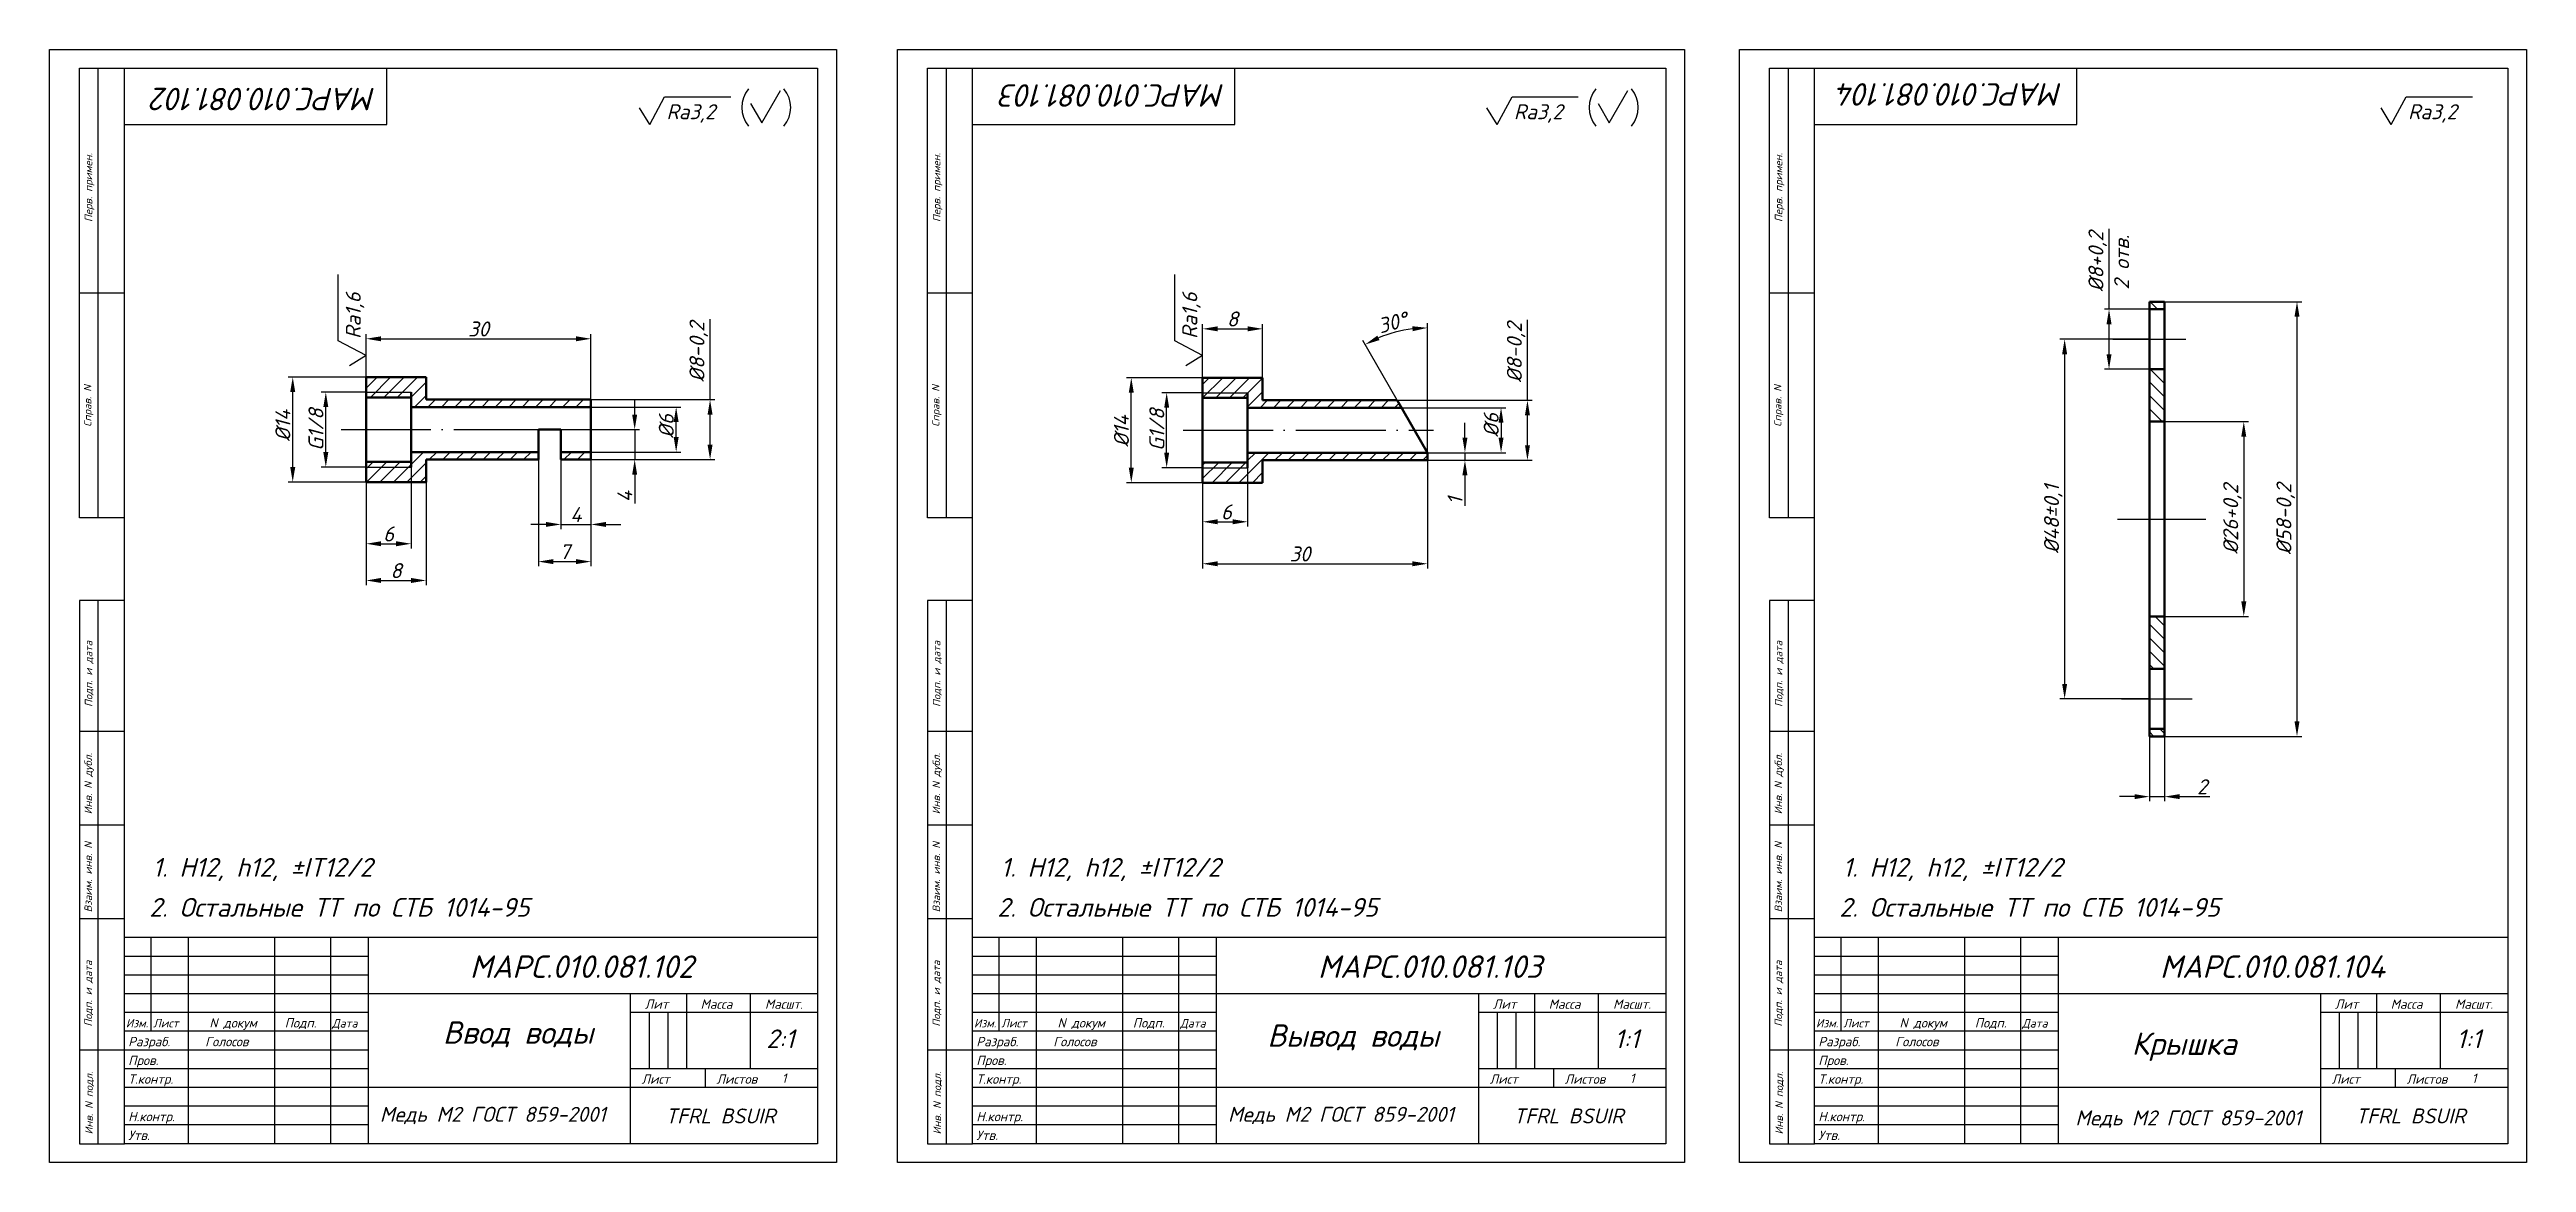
# Model space of a CAD drawing. Header units: millimetres. Extents: x -5427 to 3670, y -5891 to 948.
# Drawn here: x 2248 to 2909, y -5877 to -5580 of the extents above; entities that cross this region are included whole.
import ezdxf
from ezdxf.enums import TextEntityAlignment as Align

# ---------------------------------------------------------------- set-up
doc = ezdxf.new("R2010")
doc.units = ezdxf.units.MM
doc.header["$MEASUREMENT"] = 0
doc.linetypes.add('ACAD_ISO04W100', pattern=[30, 24, -3, 0, -3])
doc.layers.add('оси', color=1, linetype='ACAD_ISO04W100')
doc.layers.add('Толстые', color=7, linetype='Continuous', lineweight=50)
doc.layers.add('Тонкие', color=140, linetype='Continuous', lineweight=25)
doc.styles.get("Standard").update_dxf_attribs({"font": 'isocpeui.ttf'})
doc.styles.add('Для рамки', font='simplex.shx', dxfattribs={"oblique": 15, "height": 4})
doc.dimstyles.new('ISO-25', dxfattribs={"dimtxt": 4, "dimasz": 4, "dimexe": 1.25, "dimexo": 0, "dimtad": 1, "dimtxsty": 'Standard', "dimcen": 2.5, "dimadec": 0, "dimazin": 0, "dimtfac": 1, "dimtmove": 0, "dimatfit": 3, "dimfxl": 1, "dimarcsym": 0})

msp = doc.modelspace()

# ---------------------------------------------------------------- texts
at = {"layer": 'Тонкие'}
for s, height, rotation, p in [('МАРС.010.081.102', 6, 180, (2335.099, -5590.011)), ('МАРС.010.081.103', 6, 180, (2561.69, -5589.06)), ('МАРС.010.081.104', 6, 180, (2785.272, -5588.77)), ('2 отв.', 4, 90, (2802.916, -5643.871)), ('Ra1,6', 4, 90, (2330.952, -5657.027)), ('Ra1,6', 4, 90, (2554.216, -5657.027))]:
    msp.add_text(s, height=height, rotation=rotation, dxfattribs=at).set_placement(p)
for s, height, p in [('Ra3,2', 4, (2412.533, -5598.401)), ('Ra3,2', 4, (2638.708, -5598.401)), ('Ra3,2', 4, (2877.356, -5598.401)), ('1. H12, h12, %%pIT12/2', 5, (2275.39, -5800.547)), ('1. H12, h12, %%pIT12/2', 5, (2501.749, -5800.547)), ('1. H12, h12, %%pIT12/2', 5, (2726.472, -5800.547)), ('2. Остальные ТТ по СТБ 1014-95', 5, (2274.491, -5811.227)), ('2. Остальные ТТ по СТБ 1014-95', 5, (2500.851, -5811.227)), ('2. Остальные ТТ по СТБ 1014-95', 5, (2725.573, -5811.227)), ('МАРС.010.081.102', 6, (2360.048, -5827.548)), ('МАРС.010.081.103', 6, (2586.408, -5827.548)), ('МАРС.010.081.104', 6, (2811.131, -5827.548)), ('Изм.', 2.25, (2268.252, -5840.761)), ('Разраб.', 2.5, (2268.884, -5845.806)), ('Лист', 2.25, (2275.539, -5840.761)), ('Голосов', 2.5, (2289.416, -5845.806)), ('Дата', 2.25, (2323.289, -5840.791)), ('Ввод воды', 6, (2352.871, -5845.143)), ('2:1', 5, (2439.172, -5846.303)), ('Изм.', 2.25, (2494.612, -5840.761)), ('Разраб.', 2.5, (2495.244, -5845.806)), ('Лист', 2.25, (2501.899, -5840.761)), ('Голосов', 2.5, (2515.776, -5845.806)), ('Дата', 2.25, (2549.649, -5840.791)), ('Вывод воды', 6, (2572.909, -5845.94)), ('1:1', 5, (2665.532, -5846.303)), ('Изм.', 2.25, (2719.335, -5840.761)), ('Разраб.', 2.5, (2719.967, -5845.806)), ('Лист', 2.25, (2726.622, -5840.761)), ('Голосов', 2.5, (2740.499, -5845.806)), ('Дата', 2.25, (2774.371, -5840.791)), ('Крышка', 6, (2803.577, -5848.093)), ('1:1', 5, (2890.254, -5846.303)), ('Пров.', 2.5, (2268.884, -5850.806)), ('Пров.', 2.5, (2495.244, -5850.806)), ('Пров.', 2.5, (2719.967, -5850.806)), ('Т.контр.', 2.5, (2268.884, -5855.806)), ('Лист', 2.5, (2405.884, -5855.806)), ('Листов', 2.5, (2425.884, -5855.806)), ('1', 2.5, (2443.322, -5855.572)), ('Т.контр.', 2.5, (2495.244, -5855.806)), ('Лист', 2.5, (2632.244, -5855.806)), ('Листов', 2.5, (2652.244, -5855.806)), ('1', 2.5, (2669.682, -5855.572)), ('Т.контр.', 2.5, (2719.967, -5855.806)), ('Лист', 2.5, (2856.967, -5855.806)), ('Листов', 2.5, (2876.967, -5855.806)), ('1', 2.5, (2894.405, -5855.572)), ('Н.контр.', 2.5, (2268.884, -5865.806)), ('Медь М2 ГОСТ 859-2001', 4, (2336.032, -5865.958)), ('TFRL BSUIR', 4, (2412.232, -5866.401)), ('Н.контр.', 2.5, (2495.244, -5865.806)), ('Медь М2 ГОСТ 859-2001', 4, (2562.392, -5865.958)), ('TFRL BSUIR', 4, (2638.592, -5866.401)), ('Н.контр.', 2.5, (2719.967, -5865.806)), ('Медь М2 ГОСТ 859-2001', 4, (2788.56, -5866.913)), ('TFRL BSUIR', 4, (2863.315, -5866.401)), ('Утв.', 2.5, (2268.884, -5870.806)), ('Утв.', 2.5, (2495.244, -5870.806)), ('Утв.', 2.5, (2719.967, -5870.806))]:
    msp.add_text(s, height=height, dxfattribs=at).set_placement(p)
at = {"layer": 'Тонкие', "linetype": 'Continuous', "style": 'Для рамки', "oblique": 15}
for s, p in [('Перв. примен.', (2259.289, -5625.834)), ('Перв. примен.', (2485.649, -5625.834)), ('Перв. примен.', (2710.372, -5625.834)), ('Справ. N', (2259.045, -5680.468)), ('Справ. N', (2485.405, -5680.468)), ('Справ. N', (2710.128, -5680.468)), ('Подп. и дата', (2259.305, -5755.247)), ('Подп. и дата', (2485.665, -5755.247)), ('Подп. и дата', (2710.388, -5755.247)), ('Инв. N дубл.', (2259.207, -5783.887)), ('Инв. N дубл.', (2485.567, -5783.887)), ('Инв. N дубл.', (2710.29, -5783.887)), ('Взаим. инв. N', (2259.207, -5810.049)), ('Взаим. инв. N', (2485.567, -5810.049)), ('Взаим. инв. N', (2710.29, -5810.049)), ('Подп. и дата', (2259.207, -5840.549)), ('Подп. и дата', (2485.567, -5840.549)), ('Подп. и дата', (2710.29, -5840.549)), ('Инв. N подл.', (2259.433, -5869.32)), ('Инв. N подл.', (2485.793, -5869.32)), ('Инв. N подл.', (2710.515, -5869.32))]:
    msp.add_text(s, height=2, rotation=90, dxfattribs=at).set_placement(p)
at = {"layer": 'Тонкие'}
for s, p in [('Лит', (2409.884, -5835.806)), ('Масса', (2425.884, -5835.806)), ('Масшт.', (2443.884, -5835.806)), ('Лит', (2636.244, -5835.806)), ('Масса', (2652.244, -5835.806)), ('Масшт.', (2670.244, -5835.806)), ('Лит', (2860.967, -5835.806)), ('Масса', (2876.967, -5835.806)), ('Масшт.', (2894.967, -5835.806)), ('N докум', (2296.884, -5840.806)), ('Подп.', (2314.884, -5840.806)), ('N докум', (2523.244, -5840.806)), ('Подп.', (2541.244, -5840.806)), ('N докум', (2747.967, -5840.806)), ('Подп.', (2765.967, -5840.806))]:
    msp.add_text(s, height=2.5, dxfattribs=at).set_placement(p, align=Align.CENTER)

# ---------------------------------------------------------------- blocks, each defined once
blk = doc.blocks.new('*D94')
at = {"layer": 'Defpoints', "color": 0, "transparency": 16777216}
for p in [(2321.62, -5671.24), (2332.38, -5671.24), (2332.38, -5691.24)]:
    blk.add_point(p, dxfattribs=at)
at = {"layer": 'Тонкие', "color": 0, "lineweight": -2, "transparency": 16777216}
for p, q in [((2332.38, -5671.24), (2320.37, -5671.24)), ((2321.62, -5687.24), (2321.62, -5675.24)), ((2332.38, -5691.24), (2320.37, -5691.24))]:
    blk.add_line(p, q, dxfattribs=at)
at = {"layer": 'Тонкие', "color": 0, "transparency": 16777216}
for points in [[(2320.95, -5675.24), (2322.29, -5675.24), (2321.62, -5671.24)], [(2320.95, -5687.24), (2322.29, -5687.24), (2321.62, -5691.24)]]:
    blk.add_solid(points, dxfattribs=at)
at = {"layer": 'Тонкие', "color": 0, "transparency": 16777216, "insert": (2318.99, -5681.24), "char_height": 4, "attachment_point": 5, "rotation": 90}
blk.add_mtext('G1/8', dxfattribs=at)
blk = doc.blocks.new('*D95')
at = {"layer": 'Defpoints', "color": 0, "transparency": 16777216}
for p in [(2312.79, -5667.24), (2332.38, -5667.24), (2332.38, -5695.24)]:
    blk.add_point(p, dxfattribs=at)
at = {"layer": 'Тонкие', "color": 0, "lineweight": -2, "transparency": 16777216}
for p, q in [((2332.38, -5667.24), (2311.54, -5667.24)), ((2312.79, -5691.24), (2312.79, -5671.24)), ((2332.38, -5695.24), (2311.54, -5695.24))]:
    blk.add_line(p, q, dxfattribs=at)
at = {"layer": 'Тонкие', "color": 0, "transparency": 16777216}
for points in [[(2312.12, -5671.24), (2313.46, -5671.24), (2312.79, -5667.24)], [(2312.12, -5691.24), (2313.46, -5691.24), (2312.79, -5695.24)]]:
    blk.add_solid(points, dxfattribs=at)
at = {"layer": 'Тонкие', "color": 0, "transparency": 16777216, "insert": (2310.16, -5680.15), "char_height": 4, "attachment_point": 5, "rotation": 90}
blk.add_mtext('%%c14', dxfattribs=at)
blk = doc.blocks.new('*D96')
at = {"layer": 'Defpoints', "color": 0, "transparency": 16777216}
for p in [(2392.38, -5675.24), (2415.13, -5675.24), (2392.38, -5687.24)]:
    blk.add_point(p, dxfattribs=at)
at = {"layer": 'Тонкие', "color": 0, "lineweight": -2, "transparency": 16777216}
for p, q in [((2392.38, -5675.24), (2416.38, -5675.24)), ((2415.13, -5683.24), (2415.13, -5679.24)), ((2392.38, -5687.24), (2416.38, -5687.24))]:
    blk.add_line(p, q, dxfattribs=at)
at = {"layer": 'Тонкие', "color": 0, "transparency": 16777216}
for points in [[(2414.46, -5679.24), (2415.79, -5679.24), (2415.13, -5675.24)], [(2414.46, -5683.24), (2415.79, -5683.24), (2415.13, -5687.24)]]:
    blk.add_solid(points, dxfattribs=at)
at = {"layer": 'Тонкие', "color": 0, "transparency": 16777216, "insert": (2412.5, -5680.3), "char_height": 4, "attachment_point": 5, "rotation": 90}
blk.add_mtext('%%c6', dxfattribs=at)
blk = doc.blocks.new('*D97')
at = {"layer": 'Defpoints', "color": 0, "transparency": 16777216}
for p in [(2392.38, -5673.24), (2424.18, -5673.24), (2392.38, -5689.24)]:
    blk.add_point(p, dxfattribs=at)
at = {"layer": 'Тонкие', "color": 0, "lineweight": -2, "transparency": 16777216}
for p, q in [((2424.18, -5673.24), (2424.18, -5651.76)), ((2392.38, -5673.24), (2425.43, -5673.24)), ((2424.18, -5685.24), (2424.18, -5677.24)), ((2392.38, -5689.24), (2425.43, -5689.24))]:
    blk.add_line(p, q, dxfattribs=at)
at = {"layer": 'Тонкие', "color": 0, "transparency": 16777216}
for points in [[(2423.51, -5677.24), (2424.84, -5677.24), (2424.18, -5673.24)], [(2423.51, -5685.24), (2424.84, -5685.24), (2424.18, -5689.24)]]:
    blk.add_solid(points, dxfattribs=at)
at = {"layer": 'Тонкие', "color": 0, "transparency": 16777216, "insert": (2421.15, -5660.48), "char_height": 4, "attachment_point": 5, "rotation": 90}
blk.add_mtext('%%c8-0,2', dxfattribs=at)
blk = doc.blocks.new('*D98')
at = {"layer": 'Defpoints', "color": 0, "transparency": 16777216}
for p in [(2384.38, -5689.24), (2392.38, -5689.24), (2392.38, -5706.54)]:
    blk.add_point(p, dxfattribs=at)
at = {"layer": 'Тонкие', "color": 0, "lineweight": -2, "transparency": 16777216}
for p, q in [((2384.38, -5689.24), (2384.38, -5707.79)), ((2392.38, -5689.24), (2392.38, -5707.79)), ((2380.38, -5706.54), (2376.38, -5706.54)), ((2384.38, -5706.54), (2392.38, -5706.54)), ((2396.38, -5706.54), (2400.38, -5706.54))]:
    blk.add_line(p, q, dxfattribs=at)
at = {"layer": 'Тонкие', "color": 0, "transparency": 16777216}
for points in [[(2380.38, -5705.87), (2380.38, -5707.2), (2384.38, -5706.54)], [(2396.38, -5705.87), (2396.38, -5707.2), (2392.38, -5706.54)]]:
    blk.add_solid(points, dxfattribs=at)
at = {"layer": 'Тонкие', "color": 0, "transparency": 16777216, "insert": (2388.38, -5703.91), "char_height": 4, "attachment_point": 5}
blk.add_mtext('4', dxfattribs=at)
blk = doc.blocks.new('*D99')
at = {"layer": 'Defpoints', "color": 0, "transparency": 16777216}
for p in [(2378.38, -5689.24), (2392.38, -5689.24), (2392.38, -5716.46)]:
    blk.add_point(p, dxfattribs=at)
at = {"layer": 'Тонкие', "color": 0, "lineweight": -2, "transparency": 16777216}
for p, q in [((2378.38, -5689.24), (2378.38, -5717.71)), ((2392.38, -5689.24), (2392.38, -5717.71)), ((2382.38, -5716.46), (2388.38, -5716.46))]:
    blk.add_line(p, q, dxfattribs=at)
at = {"layer": 'Тонкие', "color": 0, "transparency": 16777216}
for points in [[(2382.38, -5715.79), (2382.38, -5717.13), (2378.38, -5716.46)], [(2388.38, -5715.79), (2388.38, -5717.13), (2392.38, -5716.46)]]:
    blk.add_solid(points, dxfattribs=at)
at = {"layer": 'Тонкие', "color": 0, "transparency": 16777216, "insert": (2385.38, -5713.81), "char_height": 4, "attachment_point": 5}
blk.add_mtext('7', dxfattribs=at)
blk = doc.blocks.new('*D100')
at = {"layer": 'Defpoints', "color": 0, "transparency": 16777216}
for p in [(2384.38, -5681.24), (2384.38, -5689.24), (2404.06, -5689.24)]:
    blk.add_point(p, dxfattribs=at)
at = {"layer": 'Тонкие', "color": 0, "lineweight": -2, "transparency": 16777216}
for p, q in [((2404.06, -5677.24), (2404.06, -5673.24)), ((2384.38, -5681.24), (2405.31, -5681.24)), ((2404.06, -5681.24), (2404.06, -5689.24)), ((2384.38, -5689.24), (2405.31, -5689.24)), ((2404.06, -5693.24), (2404.06, -5700.95))]:
    blk.add_line(p, q, dxfattribs=at)
at = {"layer": 'Тонкие', "color": 0, "transparency": 16777216}
for points in [[(2403.39, -5677.24), (2404.72, -5677.24), (2404.06, -5681.24)], [(2403.39, -5693.24), (2404.72, -5693.24), (2404.06, -5689.24)]]:
    blk.add_solid(points, dxfattribs=at)
at = {"layer": 'Тонкие', "color": 0, "transparency": 16777216, "insert": (2401.43, -5699.1), "char_height": 4, "attachment_point": 5, "rotation": 90}
blk.add_mtext('4', dxfattribs=at)
blk = doc.blocks.new('*D101')
at = {"layer": 'Defpoints', "color": 0, "transparency": 16777216}
for p in [(2344.38, -5691.24), (2332.38, -5695.24), (2344.38, -5711.69)]:
    blk.add_point(p, dxfattribs=at)
at = {"layer": 'Тонкие', "color": 0, "lineweight": -2, "transparency": 16777216}
for p, q in [((2344.38, -5691.24), (2344.38, -5712.94)), ((2332.38, -5695.24), (2332.38, -5712.94)), ((2336.38, -5711.69), (2340.38, -5711.69))]:
    blk.add_line(p, q, dxfattribs=at)
at = {"layer": 'Тонкие', "color": 0, "transparency": 16777216}
for points in [[(2336.38, -5711.03), (2336.38, -5712.36), (2332.38, -5711.69)], [(2340.38, -5711.03), (2340.38, -5712.36), (2344.38, -5711.69)]]:
    blk.add_solid(points, dxfattribs=at)
at = {"layer": 'Тонкие', "color": 0, "transparency": 16777216, "insert": (2338.38, -5709.07), "char_height": 4, "attachment_point": 5}
blk.add_mtext('6', dxfattribs=at)
blk = doc.blocks.new('*D102')
at = {"layer": 'Defpoints', "color": 0, "transparency": 16777216}
for p in [(2332.38, -5695.24), (2348.38, -5695.24), (2348.38, -5721.49)]:
    blk.add_point(p, dxfattribs=at)
at = {"layer": 'Тонкие', "color": 0, "lineweight": -2, "transparency": 16777216}
for p, q in [((2332.38, -5695.24), (2332.38, -5722.74)), ((2348.38, -5695.24), (2348.38, -5722.74)), ((2336.38, -5721.49), (2344.38, -5721.49))]:
    blk.add_line(p, q, dxfattribs=at)
at = {"layer": 'Тонкие', "color": 0, "transparency": 16777216}
for points in [[(2336.38, -5720.82), (2336.38, -5722.16), (2332.38, -5721.49)], [(2344.38, -5720.82), (2344.38, -5722.16), (2348.38, -5721.49)]]:
    blk.add_solid(points, dxfattribs=at)
at = {"layer": 'Тонкие', "color": 0, "transparency": 16777216, "insert": (2340.38, -5718.87), "char_height": 4, "attachment_point": 5}
blk.add_mtext('8', dxfattribs=at)
blk = doc.blocks.new('*D103')
at = {"layer": 'Defpoints', "color": 0, "transparency": 16777216}
for p in [(2392.38, -5656.99), (2332.38, -5667.24), (2392.38, -5673.24)]:
    blk.add_point(p, dxfattribs=at)
at = {"layer": 'Тонкие', "color": 0, "lineweight": -2, "transparency": 16777216}
for p, q in [((2332.38, -5667.24), (2332.38, -5655.74)), ((2336.38, -5656.99), (2388.38, -5656.99)), ((2392.38, -5673.24), (2392.38, -5655.74))]:
    blk.add_line(p, q, dxfattribs=at)
at = {"layer": 'Тонкие', "color": 0, "transparency": 16777216}
for points in [[(2336.38, -5656.33), (2336.38, -5657.66), (2332.38, -5656.99)], [(2388.38, -5656.33), (2388.38, -5657.66), (2392.38, -5656.99)]]:
    blk.add_solid(points, dxfattribs=at)
at = {"layer": 'Тонкие', "color": 0, "transparency": 16777216, "insert": (2362.38, -5654.37), "char_height": 4, "attachment_point": 5}
blk.add_mtext('30', dxfattribs=at)
blk = doc.blocks.new('*D78')
at = {"layer": 'Defpoints', "color": 0, "transparency": 16777216}
for p in [(2546.04, -5671.4), (2555.64, -5671.4), (2555.64, -5691.4)]:
    blk.add_point(p, dxfattribs=at)
at = {"layer": 'Тонкие', "color": 0, "lineweight": -2, "transparency": 16777216}
for p, q in [((2555.64, -5671.4), (2544.79, -5671.4)), ((2546.04, -5687.4), (2546.04, -5675.4)), ((2555.64, -5691.4), (2544.79, -5691.4))]:
    blk.add_line(p, q, dxfattribs=at)
at = {"layer": 'Тонкие', "color": 0, "transparency": 16777216}
for points in [[(2545.38, -5675.4), (2546.71, -5675.4), (2546.04, -5671.4)], [(2545.38, -5687.4), (2546.71, -5687.4), (2546.04, -5691.4)]]:
    blk.add_solid(points, dxfattribs=at)
at = {"layer": 'Тонкие', "color": 0, "transparency": 16777216, "insert": (2543.42, -5681.3), "char_height": 4, "attachment_point": 5, "rotation": 90}
blk.add_mtext('G1/8', dxfattribs=at)
blk = doc.blocks.new('*D79')
at = {"layer": 'Defpoints', "color": 0, "transparency": 16777216}
for p in [(2536.6, -5667.4), (2555.64, -5667.4), (2555.64, -5695.4)]:
    blk.add_point(p, dxfattribs=at)
at = {"layer": 'Тонкие', "color": 0, "lineweight": -2, "transparency": 16777216}
for p, q in [((2555.64, -5667.4), (2535.35, -5667.4)), ((2536.6, -5691.4), (2536.6, -5671.4)), ((2555.64, -5695.4), (2535.35, -5695.4))]:
    blk.add_line(p, q, dxfattribs=at)
at = {"layer": 'Тонкие', "color": 0, "transparency": 16777216}
for points in [[(2535.93, -5671.4), (2537.27, -5671.4), (2536.6, -5667.4)], [(2535.93, -5691.4), (2537.27, -5691.4), (2536.6, -5695.4)]]:
    blk.add_solid(points, dxfattribs=at)
at = {"layer": 'Тонкие', "color": 0, "transparency": 16777216, "insert": (2533.97, -5681.62), "char_height": 4, "attachment_point": 5, "rotation": 90}
blk.add_mtext('%%c14', dxfattribs=at)
blk = doc.blocks.new('*D80')
at = {"layer": 'Defpoints', "color": 0, "transparency": 16777216}
for p in [(2608.71, -5675.4), (2615.64, -5687.4), (2635.29, -5687.4)]:
    blk.add_point(p, dxfattribs=at)
at = {"layer": 'Тонкие', "color": 0, "lineweight": -2, "transparency": 16777216}
for p, q in [((2608.71, -5675.4), (2636.54, -5675.4)), ((2635.29, -5679.4), (2635.29, -5683.4)), ((2615.64, -5687.4), (2636.54, -5687.4))]:
    blk.add_line(p, q, dxfattribs=at)
at = {"layer": 'Тонкие', "color": 0, "transparency": 16777216}
for points in [[(2634.62, -5679.4), (2635.95, -5679.4), (2635.29, -5675.4)], [(2634.62, -5683.4), (2635.95, -5683.4), (2635.29, -5687.4)]]:
    blk.add_solid(points, dxfattribs=at)
at = {"layer": 'Тонкие', "color": 0, "transparency": 16777216, "insert": (2632.66, -5680.02), "char_height": 4, "attachment_point": 5, "rotation": 90}
blk.add_mtext('%%c6', dxfattribs=at)
blk = doc.blocks.new('*D81')
at = {"layer": 'Defpoints', "color": 0, "transparency": 16777216}
for p in [(2607.56, -5673.4), (2615.64, -5689.4), (2642.33, -5689.4)]:
    blk.add_point(p, dxfattribs=at)
at = {"layer": 'Тонкие', "color": 0, "lineweight": -2, "transparency": 16777216}
for p, q in [((2642.33, -5673.4), (2642.33, -5651.92)), ((2607.56, -5673.4), (2643.58, -5673.4)), ((2642.33, -5685.4), (2642.33, -5677.4)), ((2615.64, -5689.4), (2643.58, -5689.4))]:
    blk.add_line(p, q, dxfattribs=at)
at = {"layer": 'Тонкие', "color": 0, "transparency": 16777216}
for points in [[(2641.67, -5677.4), (2643, -5677.4), (2642.33, -5673.4)], [(2641.67, -5685.4), (2643, -5685.4), (2642.33, -5689.4)]]:
    blk.add_solid(points, dxfattribs=at)
at = {"layer": 'Тонкие', "color": 0, "transparency": 16777216, "insert": (2639.31, -5660.64), "char_height": 4, "attachment_point": 5, "rotation": 90}
blk.add_mtext('%%c8-0,2', dxfattribs=at)
blk = doc.blocks.new('*D82')
at = {"layer": 'Defpoints', "color": 0, "transparency": 16777216}
for p in [(2567.64, -5691.4), (2555.64, -5695.4), (2567.64, -5705.83)]:
    blk.add_point(p, dxfattribs=at)
at = {"layer": 'Тонкие', "color": 0, "lineweight": -2, "transparency": 16777216}
for p, q in [((2567.64, -5691.4), (2567.64, -5707.08)), ((2555.64, -5695.4), (2555.64, -5707.08)), ((2559.64, -5705.83), (2563.64, -5705.83))]:
    blk.add_line(p, q, dxfattribs=at)
at = {"layer": 'Тонкие', "color": 0, "transparency": 16777216}
for points in [[(2559.64, -5705.16), (2559.64, -5706.5), (2555.64, -5705.83)], [(2563.64, -5705.16), (2563.64, -5706.5), (2567.64, -5705.83)]]:
    blk.add_solid(points, dxfattribs=at)
at = {"layer": 'Тонкие', "color": 0, "transparency": 16777216, "insert": (2561.99, -5703.2), "char_height": 4, "attachment_point": 5}
blk.add_mtext('6', dxfattribs=at)
blk = doc.blocks.new('*D83')
at = {"layer": 'Defpoints', "color": 0, "transparency": 16777216}
for p in [(2571.64, -5654.34), (2555.64, -5667.4), (2571.64, -5667.4)]:
    blk.add_point(p, dxfattribs=at)
at = {"layer": 'Тонкие', "color": 0, "lineweight": -2, "transparency": 16777216}
for p, q in [((2555.64, -5667.4), (2555.64, -5653.09)), ((2559.64, -5654.34), (2567.64, -5654.34)), ((2571.64, -5667.4), (2571.64, -5653.09))]:
    blk.add_line(p, q, dxfattribs=at)
at = {"layer": 'Тонкие', "color": 0, "transparency": 16777216}
for points in [[(2559.64, -5653.67), (2559.64, -5655.01), (2555.64, -5654.34)], [(2567.64, -5653.67), (2567.64, -5655.01), (2571.64, -5654.34)]]:
    blk.add_solid(points, dxfattribs=at)
at = {"layer": 'Тонкие', "color": 0, "transparency": 16777216, "insert": (2563.64, -5651.71), "char_height": 4, "attachment_point": 5}
blk.add_mtext('8', dxfattribs=at)
blk = doc.blocks.new('*D84')
at = {"layer": 'Defpoints', "color": 0, "transparency": 16777216}
for p in [(2615.64, -5689.4), (2555.64, -5695.4), (2615.64, -5717.03)]:
    blk.add_point(p, dxfattribs=at)
at = {"layer": 'Тонкие', "color": 0, "lineweight": -2, "transparency": 16777216}
for p, q in [((2615.64, -5689.4), (2615.64, -5718.28)), ((2555.64, -5695.4), (2555.64, -5718.28)), ((2559.64, -5717.03), (2611.64, -5717.03))]:
    blk.add_line(p, q, dxfattribs=at)
at = {"layer": 'Тонкие', "color": 0, "transparency": 16777216}
for points in [[(2559.64, -5716.37), (2559.64, -5717.7), (2555.64, -5717.03)], [(2611.64, -5716.37), (2611.64, -5717.7), (2615.64, -5717.03)]]:
    blk.add_solid(points, dxfattribs=at)
at = {"layer": 'Тонкие', "color": 0, "transparency": 16777216, "insert": (2581.62, -5714.41), "char_height": 4, "attachment_point": 5}
blk.add_mtext('30', dxfattribs=at)
blk = doc.blocks.new('*D104')
at = {"layer": 'Defpoints', "color": 0, "transparency": 16777216}
for p in [(2609.86, -5654.58), (2607.56, -5673.4), (2615.64, -5687.4), (2615.64, -5687.4), (2615.64, -5689.4)]:
    blk.add_point(p, dxfattribs=at)
at = {"layer": 'Тонкие', "color": 0, "lineweight": -2, "transparency": 16777216}
for p, q in [((2607.56, -5673.4), (2598.36, -5657.45)), ((2615.64, -5687.4), (2615.64, -5652.82))]:
    blk.add_line(p, q, dxfattribs=at)
blk.add_arc((2615.64, -5687.4), 33.32, 96.88148, 113.11852, dxfattribs=at)
at = {"layer": 'Тонкие', "color": 0, "transparency": 16777216}
for points in [[(2602.86, -5657.34), (2602.26, -5656.15), (2598.98, -5658.54)], [(2611.61, -5653.65), (2611.69, -5654.98), (2615.64, -5654.07)]]:
    blk.add_solid(points, dxfattribs=at)
at = {"layer": 'Тонкие', "color": 0, "transparency": 16777216, "insert": (2606.34, -5652.67), "char_height": 4, "attachment_point": 5, "rotation": 15}
blk.add_mtext('30°', dxfattribs=at)
blk = doc.blocks.new('*D105')
at = {"layer": 'Defpoints', "color": 0, "transparency": 16777216}
for p in [(2615.64, -5687.4), (2615.64, -5689.4), (2625.65, -5687.4)]:
    blk.add_point(p, dxfattribs=at)
at = {"layer": 'Тонкие', "color": 0, "lineweight": -2, "transparency": 16777216}
for p, q in [((2625.65, -5683.4), (2625.65, -5679.4)), ((2615.64, -5687.4), (2626.9, -5687.4)), ((2615.64, -5689.4), (2626.9, -5689.4)), ((2625.65, -5687.4), (2625.65, -5689.4)), ((2625.65, -5693.4), (2625.65, -5701.59))]:
    blk.add_line(p, q, dxfattribs=at)
at = {"layer": 'Тонкие', "color": 0, "transparency": 16777216}
for points in [[(2624.98, -5683.4), (2626.32, -5683.4), (2625.65, -5687.4)], [(2624.98, -5693.4), (2626.32, -5693.4), (2625.65, -5689.4)]]:
    blk.add_solid(points, dxfattribs=at)
at = {"layer": 'Тонкие', "color": 0, "transparency": 16777216, "insert": (2623.03, -5700.24), "char_height": 4, "attachment_point": 5, "rotation": 90}
blk.add_mtext('1', dxfattribs=at)
blk = doc.blocks.new('*D86')
at = {"layer": 'Defpoints', "color": 0, "transparency": 16777216}
for p in [(2812.37, -5679.1), (2812.37, -5731.1), (2833.52, -5731.1)]:
    blk.add_point(p, dxfattribs=at)
at = {"layer": 'Тонкие', "color": 0, "lineweight": -2, "transparency": 16777216}
for p, q in [((2812.37, -5679.1), (2834.77, -5679.1)), ((2833.52, -5683.1), (2833.52, -5727.1)), ((2812.37, -5731.1), (2834.77, -5731.1))]:
    blk.add_line(p, q, dxfattribs=at)
at = {"layer": 'Тонкие', "color": 0, "transparency": 16777216}
for points in [[(2832.86, -5683.1), (2834.19, -5683.1), (2833.52, -5679.1)], [(2832.86, -5727.1), (2834.19, -5727.1), (2833.52, -5731.1)]]:
    blk.add_solid(points, dxfattribs=at)
at = {"layer": 'Тонкие', "color": 0, "transparency": 16777216, "insert": (2830.5, -5705.1), "char_height": 4, "attachment_point": 5, "rotation": 90}
blk.add_mtext('%%c26+0,2', dxfattribs=at)
blk = doc.blocks.new('*D87')
at = {"layer": 'Defpoints', "color": 0, "transparency": 16777216}
for p in [(2808.37, -5657.1), (2785.71, -5753.1), (2808.37, -5753.1)]:
    blk.add_point(p, dxfattribs=at)
at = {"layer": 'Тонкие', "color": 0, "lineweight": -2, "transparency": 16777216}
for p, q in [((2808.37, -5657.1), (2784.46, -5657.1)), ((2785.71, -5661.1), (2785.71, -5749.1)), ((2808.37, -5753.1), (2784.46, -5753.1))]:
    blk.add_line(p, q, dxfattribs=at)
at = {"layer": 'Тонкие', "color": 0, "transparency": 16777216}
for points in [[(2785.04, -5661.1), (2786.37, -5661.1), (2785.71, -5657.1)], [(2785.04, -5749.1), (2786.37, -5749.1), (2785.71, -5753.1)]]:
    blk.add_solid(points, dxfattribs=at)
at = {"layer": 'Тонкие', "color": 0, "transparency": 16777216, "insert": (2782.68, -5705.1), "char_height": 4, "attachment_point": 5, "rotation": 90}
blk.add_mtext('%%c48%%p0,1', dxfattribs=at)
blk = doc.blocks.new('*D88')
at = {"layer": 'Defpoints', "color": 0, "transparency": 16777216}
for p in [(2812.37, -5647.1), (2812.37, -5763.1), (2847.72, -5763.1)]:
    blk.add_point(p, dxfattribs=at)
at = {"layer": 'Тонкие', "color": 0, "lineweight": -2, "transparency": 16777216}
for p, q in [((2812.37, -5647.1), (2848.97, -5647.1)), ((2847.72, -5651.1), (2847.72, -5759.1)), ((2812.37, -5763.1), (2848.97, -5763.1))]:
    blk.add_line(p, q, dxfattribs=at)
at = {"layer": 'Тонкие', "color": 0, "transparency": 16777216}
for points in [[(2847.06, -5651.1), (2848.39, -5651.1), (2847.72, -5647.1)], [(2847.06, -5759.1), (2848.39, -5759.1), (2847.72, -5763.1)]]:
    blk.add_solid(points, dxfattribs=at)
at = {"layer": 'Тонкие', "color": 0, "transparency": 16777216, "insert": (2844.7, -5705.1), "char_height": 4, "attachment_point": 5, "rotation": 90}
blk.add_mtext('%%c58-0,2', dxfattribs=at)
blk = doc.blocks.new('*D89')
at = {"layer": 'Defpoints', "color": 0, "transparency": 16777216}
for p in [(2797.56, -5649.1), (2808.37, -5649.1), (2808.37, -5665.1)]:
    blk.add_point(p, dxfattribs=at)
at = {"layer": 'Тонкие', "color": 0, "lineweight": -2, "transparency": 16777216}
for p, q in [((2797.56, -5649.1), (2797.56, -5627.66)), ((2808.37, -5649.1), (2796.31, -5649.1)), ((2797.56, -5661.1), (2797.56, -5653.1)), ((2808.37, -5665.1), (2796.31, -5665.1))]:
    blk.add_line(p, q, dxfattribs=at)
at = {"layer": 'Тонкие', "color": 0, "transparency": 16777216}
for points in [[(2796.89, -5653.1), (2798.23, -5653.1), (2797.56, -5649.1)], [(2796.89, -5661.1), (2798.23, -5661.1), (2797.56, -5665.1)]]:
    blk.add_solid(points, dxfattribs=at)
at = {"layer": 'Тонкие', "color": 0, "transparency": 16777216, "insert": (2794.53, -5636.38), "char_height": 4, "attachment_point": 5, "rotation": 90}
blk.add_mtext('%%c8+0,2', dxfattribs=at)
blk = doc.blocks.new('*D106')
at = {"layer": 'Defpoints', "color": 0, "transparency": 16777216}
for p in [(2808.37, -5763.1), (2812.37, -5763.1), (2812.37, -5779.18)]:
    blk.add_point(p, dxfattribs=at)
at = {"layer": 'Тонкие', "color": 0, "lineweight": -2, "transparency": 16777216}
for p, q in [((2808.37, -5763.1), (2808.37, -5780.43)), ((2812.37, -5763.1), (2812.37, -5780.43)), ((2804.37, -5779.18), (2800.37, -5779.18)), ((2808.37, -5779.18), (2812.37, -5779.18)), ((2816.37, -5779.18), (2824.46, -5779.18))]:
    blk.add_line(p, q, dxfattribs=at)
at = {"layer": 'Тонкие', "color": 0, "transparency": 16777216}
for points in [[(2804.37, -5778.51), (2804.37, -5779.84), (2808.37, -5779.18)], [(2816.37, -5778.51), (2816.37, -5779.84), (2812.37, -5779.18)]]:
    blk.add_solid(points, dxfattribs=at)
at = {"layer": 'Тонкие', "color": 0, "transparency": 16777216, "insert": (2822.41, -5776.55), "char_height": 4, "attachment_point": 5}
blk.add_mtext('2', dxfattribs=at)

# ---------------------------------------------------------------- dimensions: what is measured, and where the dimension line sits
at = {"layer": 'Тонкие'}
for base, p1, p2, text, picture, middle in [((2797.559, -5649.099), (2808.367, -5665.099), (2808.367, -5649.099), '%%c8+0,2', '*D89', (2794.534, -5636.38)), ((2847.723, -5763.099), (2812.367, -5647.099), (2812.367, -5763.099), '%%c58-0,2', '*D88', (2844.698, -5705.099)), ((2785.705, -5753.099), (2808.367, -5657.099), (2808.367, -5753.099), '%%c48%%p0,1', '*D87', (2782.68, -5705.099)), ((2321.619, -5671.235), (2332.378, -5691.235), (2332.378, -5671.235), 'G1/8', '*D94', (2318.994, -5681.235)), ((2833.522, -5731.099), (2812.367, -5679.099), (2812.367, -5731.099), '%%c26+0,2', '*D86', (2830.497, -5705.099))]:
    dim = msp.add_linear_dim(base=base, p1=p1, p2=p2, angle=90, text=text, dimstyle='ISO-25', dxfattribs=at)
    dim.commit()
    dim.dimension.update_dxf_attribs({"geometry": picture, "text_midpoint": middle})
for base, p1, p2, text, picture, middle in [((2392.378, -5656.992), (2332.378, -5667.235), (2392.378, -5673.235), '30', '*D103', (2362.378, -5654.367)), ((2571.643, -5654.339), (2555.643, -5667.396), (2571.643, -5667.396), '8', '*D83', (2563.643, -5651.714)), ((2344.378, -5711.693), (2332.378, -5695.235), (2344.378, -5691.235), '6', '*D101', (2338.378, -5709.068)), ((2392.378, -5706.537), (2384.378, -5689.235), (2392.378, -5689.235), '4', '*D98', (2388.378, -5703.912)), ((2392.378, -5716.46), (2378.378, -5689.235), (2392.378, -5689.235), '7', '*D99', (2385.378, -5713.809)), ((2348.378, -5721.491), (2332.378, -5695.235), (2348.378, -5695.235), '8', '*D102', (2340.378, -5718.866)), ((2812.367, -5779.177), (2808.367, -5763.099), (2812.367, -5763.099), '2', '*D106', (2822.411, -5776.552))]:
    dim = msp.add_linear_dim(base=base, p1=p1, p2=p2, text=text, dimstyle='ISO-25', dxfattribs=at)
    dim.commit()
    dim.dimension.update_dxf_attribs({"geometry": picture, "text_midpoint": middle})
for base, p1, p2, text, picture, middle in [((2424.177, -5673.235), (2392.378, -5689.235), (2392.378, -5673.235), '%%c8-0,2', '*D97', (2424.177, -5660.478)), ((2642.332, -5689.396), (2607.56, -5673.396), (2615.643, -5689.396), '%%c8-0,2', '*D81', (2642.332, -5660.64)), ((2312.789, -5667.235), (2332.378, -5695.235), (2332.378, -5667.235), '%%c14', '*D95', (2312.789, -5680.153)), ((2536.599, -5667.396), (2555.643, -5695.396), (2555.643, -5667.396), '%%c14', '*D79', (2536.599, -5681.621)), ((2546.045, -5671.396), (2555.643, -5691.396), (2555.643, -5671.396), 'G1/8', '*D78', (2546.045, -5681.301)), ((2404.056, -5689.235), (2384.378, -5681.235), (2384.378, -5689.235), '4', '*D100', (2404.056, -5699.095)), ((2415.128, -5675.235), (2392.378, -5687.235), (2392.378, -5675.235), '%%c6', '*D96', (2415.128, -5680.305)), ((2635.286, -5687.396), (2608.714, -5675.396), (2615.643, -5687.396), '%%c6', '*D80', (2635.286, -5680.018)), ((2625.65, -5687.396), (2615.643, -5689.396), (2615.643, -5687.396), '1', '*D105', (2625.65, -5700.242))]:
    dim = msp.add_linear_dim(base=base, p1=p1, p2=p2, angle=90, text=text, dimstyle='ISO-25', dxfattribs=at)
    dim.commit()
    dim.dimension.update_dxf_attribs({"geometry": picture, "text_midpoint": middle, "dimtype": 160})
dim = msp.add_angular_dim_2l(base=(2609.856, -5654.578), line1=((2615.643, -5687.396), (2607.56, -5673.396)), line2=((2615.643, -5689.396), (2615.643, -5687.396)), dimstyle='ISO-25', dxfattribs=at)
dim.commit()
dim.dimension.update_dxf_attribs({"geometry": '*D104', "text_midpoint": (2606.338, -5652.672)})
for base, p2, text, picture, middle in [((2615.643, -5717.034), (2615.643, -5689.396), '30', '*D84', (2581.618, -5717.034)), ((2567.643, -5705.829), (2567.643, -5691.396), '6', '*D82', (2561.993, -5705.829))]:
    dim = msp.add_linear_dim(base=base, p1=(2555.643, -5695.396), p2=p2, text=text, dimstyle='ISO-25', dxfattribs=at)
    dim.commit()
    dim.dimension.update_dxf_attribs({"geometry": picture, "text_midpoint": middle, "dimtype": 160})

# ---------------------------------------------------------------- hatches: boundary and pattern name
at = {"layer": 'Тонкие'}
h = msp.add_hatch(dxfattribs=at)
h.set_pattern_fill('ANSI31', color=256, scale=0.8, angle=90, style=0)
h.set_pattern_definition([(135, (-8915.8257, -3316.119), (-1.7960512, -1.7960512), [])])
h.paths.add_polyline_path([(2812.367, -5647.099), (2808.367, -5647.099), (2808.367, -5649.099), (2812.367, -5649.099)])
h.paths.add_polyline_path([(2812.367, -5665.099), (2808.367, -5665.099), (2808.367, -5679.099), (2812.367, -5679.099)])
h.paths.add_polyline_path([(2812.367, -5731.099), (2808.367, -5731.099), (2808.367, -5745.099), (2812.367, -5745.099)])
h.paths.add_polyline_path([(2812.367, -5761.099), (2808.367, -5761.099), (2808.367, -5763.099), (2812.367, -5763.099)])
h = msp.add_hatch(dxfattribs=at)
h.set_pattern_fill('ANSI31', color=256, scale=0.8, style=0)
h.set_pattern_definition([(45, (-130.767, -5083.6292), (-1.7960512, 1.7960512), [])])
h.paths.add_polyline_path([(2348.378, -5673.235), (2348.378, -5667.235), (2332.378, -5667.235), (2332.378, -5671.235), (2344.378, -5671.235), (2344.378, -5675.235), (2392.378, -5675.235), (2392.378, -5673.235)])
h.paths.add_polyline_path([(2332.378, -5671.235), (2332.378, -5672.635), (2344.378, -5672.635), (2344.378, -5671.235)], flags=16)
h.paths.add_polyline_path([(2332.378, -5689.835), (2332.378, -5691.235), (2344.378, -5691.235), (2344.378, -5689.835)], flags=17)
h.paths.add_polyline_path([(2332.378, -5691.235), (2332.378, -5695.235), (2336.742, -5695.235), (2338.056, -5694.209, -0.167304), (2337.844, -5693.593, -1), (2339.844, -5693.593, -0.7133497), (2338.056, -5694.209), (2336.742, -5695.235), (2348.378, -5695.235), (2348.378, -5689.235), (2378.378, -5689.235), (2378.378, -5687.235), (2344.378, -5687.235), (2344.378, -5691.235)])
h.paths.add_polyline_path([(2337.844, -5693.593, 1), (2339.844, -5693.593, 1)], flags=16)
h.paths.add_polyline_path([(2384.378, -5687.235), (2384.378, -5689.235), (2392.378, -5689.235), (2392.378, -5687.235)])
h = msp.add_hatch(dxfattribs=at)
h.set_pattern_fill('ANSI31', color=256, scale=0.8, style=0)
h.set_pattern_definition([(45, (0, -5279.2787), (-1.7960512, 1.7960512), [])])
h.paths.add_polyline_path([(2555.643, -5667.396), (2555.643, -5671.396), (2567.643, -5671.396), (2567.643, -5675.396), (2608.714, -5675.396), (2607.56, -5673.396), (2571.643, -5673.396), (2571.643, -5667.396)])
h.paths.add_polyline_path([(2567.643, -5691.396), (2555.643, -5691.396), (2555.643, -5695.396), (2571.643, -5695.396), (2571.643, -5689.396), (2615.643, -5689.396), (2615.643, -5687.396), (2567.643, -5687.396)])
h.paths.add_polyline_path([(2555.643, -5689.996), (2555.643, -5691.396), (2567.643, -5691.396), (2567.643, -5689.996)], flags=17)
h.paths.add_polyline_path([(2567.643, -5672.796), (2567.643, -5671.396), (2555.643, -5671.396), (2555.643, -5672.796)])

# ---------------------------------------------------------------- linework, layer by layer
for p, q in [((2247.884, -5876.806), (2247.884, -5579.806)), ((2247.884, -5579.806), (2457.884, -5579.806)), ((2255.884, -5704.806), (2255.884, -5584.806)), ((2255.884, -5584.806), (2267.884, -5584.806)), ((2260.884, -5704.806), (2260.884, -5584.806)), ((2267.884, -5871.806), (2267.884, -5584.806)), ((2267.884, -5584.806), (2452.884, -5584.806)), ((2337.884, -5599.806), (2337.884, -5584.806)), ((2452.884, -5584.806), (2452.884, -5871.806)), ((2457.884, -5579.806), (2457.884, -5876.806)), ((2474.244, -5876.806), (2474.244, -5579.806)), ((2474.244, -5579.806), (2684.244, -5579.806)), ((2482.244, -5704.806), (2482.244, -5584.806)), ((2482.244, -5584.806), (2494.244, -5584.806)), ((2487.244, -5704.806), (2487.244, -5584.806)), ((2494.244, -5871.806), (2494.244, -5584.806)), ((2494.244, -5584.806), (2679.244, -5584.806)), ((2564.244, -5599.806), (2564.244, -5584.806)), ((2679.244, -5584.806), (2679.244, -5871.806)), ((2684.244, -5579.806), (2684.244, -5876.806)), ((2698.967, -5876.806), (2698.967, -5579.806)), ((2698.967, -5579.806), (2908.967, -5579.806)), ((2706.967, -5704.806), (2706.967, -5584.806)), ((2706.967, -5584.806), (2718.967, -5584.806)), ((2711.967, -5704.806), (2711.967, -5584.806)), ((2718.967, -5871.806), (2718.967, -5584.806)), ((2718.967, -5584.806), (2903.967, -5584.806)), ((2788.967, -5599.806), (2788.967, -5584.806)), ((2903.967, -5584.806), (2903.967, -5871.806)), ((2908.967, -5579.806), (2908.967, -5876.806)), ((2267.884, -5599.806), (2337.884, -5599.806)), ((2494.244, -5599.806), (2564.244, -5599.806)), ((2718.967, -5599.806), (2788.967, -5599.806)), ((2267.884, -5644.806), (2255.884, -5644.806)), ((2494.244, -5644.806), (2482.244, -5644.806)), ((2718.967, -5644.806), (2706.967, -5644.806)), ((2267.884, -5704.806), (2255.884, -5704.806)), ((2494.244, -5704.806), (2482.244, -5704.806)), ((2718.967, -5704.806), (2706.967, -5704.806)), ((2255.884, -5726.806), (2255.884, -5871.806)), ((2267.884, -5726.806), (2255.884, -5726.806)), ((2260.884, -5871.806), (2260.884, -5726.806)), ((2482.244, -5726.806), (2482.244, -5871.806)), ((2494.244, -5726.806), (2482.244, -5726.806)), ((2487.244, -5871.806), (2487.244, -5726.806)), ((2706.967, -5726.806), (2706.967, -5871.806)), ((2718.967, -5726.806), (2706.967, -5726.806)), ((2711.967, -5871.806), (2711.967, -5726.806)), ((2267.884, -5761.806), (2255.884, -5761.806)), ((2494.244, -5761.806), (2482.244, -5761.806)), ((2718.967, -5761.806), (2706.967, -5761.806)), ((2267.884, -5786.806), (2255.884, -5786.806)), ((2494.244, -5786.806), (2482.244, -5786.806)), ((2718.967, -5786.806), (2706.967, -5786.806)), ((2267.884, -5811.806), (2255.884, -5811.806)), ((2452.884, -5816.806), (2267.884, -5816.806)), ((2274.884, -5816.806), (2274.884, -5841.806)), ((2274.884, -5816.806), (2274.884, -5841.806)), ((2284.884, -5816.806), (2284.884, -5871.806)), ((2284.884, -5816.806), (2284.884, -5871.806)), ((2307.884, -5816.806), (2307.884, -5871.806)), ((2307.884, -5816.806), (2307.884, -5871.806)), ((2322.884, -5816.806), (2322.884, -5871.806)), ((2322.884, -5816.806), (2322.884, -5871.806)), ((2332.884, -5816.806), (2332.884, -5871.806)), ((2332.884, -5816.806), (2332.884, -5871.806)), ((2494.244, -5811.806), (2482.244, -5811.806)), ((2679.244, -5816.806), (2494.244, -5816.806)), ((2501.244, -5816.806), (2501.244, -5841.806)), ((2501.244, -5816.806), (2501.244, -5841.806)), ((2511.244, -5816.806), (2511.244, -5871.806)), ((2511.244, -5816.806), (2511.244, -5871.806)), ((2534.244, -5816.806), (2534.244, -5871.806)), ((2534.244, -5816.806), (2534.244, -5871.806)), ((2549.244, -5816.806), (2549.244, -5871.806)), ((2549.244, -5816.806), (2549.244, -5871.806)), ((2559.244, -5816.806), (2559.244, -5871.806)), ((2559.244, -5816.806), (2559.244, -5871.806)), ((2718.967, -5811.806), (2706.967, -5811.806)), ((2903.967, -5816.806), (2718.967, -5816.806)), ((2725.967, -5816.806), (2725.967, -5841.806)), ((2725.967, -5816.806), (2725.967, -5841.806)), ((2735.967, -5816.806), (2735.967, -5871.806)), ((2735.967, -5816.806), (2735.967, -5871.806)), ((2758.967, -5816.806), (2758.967, -5871.806)), ((2758.967, -5816.806), (2758.967, -5871.806)), ((2773.967, -5816.806), (2773.967, -5871.806)), ((2773.967, -5816.806), (2773.967, -5871.806)), ((2783.967, -5816.806), (2783.967, -5871.806)), ((2783.967, -5816.806), (2783.967, -5871.806)), ((2332.884, -5836.806), (2267.884, -5836.806)), ((2452.884, -5831.806), (2332.884, -5831.806)), ((2402.884, -5831.806), (2402.884, -5871.806)), ((2402.884, -5831.806), (2402.884, -5871.806)), ((2452.884, -5836.806), (2402.884, -5836.806)), ((2417.884, -5831.806), (2417.884, -5851.806)), ((2417.884, -5831.806), (2417.884, -5851.806)), ((2434.884, -5831.806), (2434.884, -5851.806)), ((2434.884, -5831.806), (2434.884, -5851.806)), ((2559.244, -5836.806), (2494.244, -5836.806)), ((2679.244, -5831.806), (2559.244, -5831.806)), ((2629.244, -5831.806), (2629.244, -5871.806)), ((2629.244, -5831.806), (2629.244, -5871.806)), ((2679.244, -5836.806), (2629.244, -5836.806)), ((2644.244, -5831.806), (2644.244, -5851.806)), ((2644.244, -5831.806), (2644.244, -5851.806)), ((2661.244, -5831.806), (2661.244, -5851.806)), ((2661.244, -5831.806), (2661.244, -5851.806)), ((2783.967, -5836.806), (2718.967, -5836.806)), ((2903.967, -5831.806), (2783.967, -5831.806)), ((2853.967, -5831.806), (2853.967, -5871.806)), ((2853.967, -5831.806), (2853.967, -5871.806)), ((2903.967, -5836.806), (2853.967, -5836.806)), ((2868.967, -5831.806), (2868.967, -5851.806)), ((2868.967, -5831.806), (2868.967, -5851.806)), ((2885.967, -5831.806), (2885.967, -5851.806)), ((2885.967, -5831.806), (2885.967, -5851.806)), ((2332.884, -5841.806), (2267.884, -5841.806)), ((2332.884, -5841.806), (2267.884, -5841.806)), ((2559.244, -5841.806), (2494.244, -5841.806)), ((2559.244, -5841.806), (2494.244, -5841.806)), ((2783.967, -5841.806), (2718.967, -5841.806)), ((2783.967, -5841.806), (2718.967, -5841.806)), ((2267.884, -5846.806), (2255.884, -5846.806)), ((2494.244, -5846.806), (2482.244, -5846.806)), ((2718.967, -5846.806), (2706.967, -5846.806)), ((2452.884, -5856.806), (2332.884, -5856.806)), ((2452.884, -5856.806), (2332.884, -5856.806)), ((2452.884, -5851.806), (2402.884, -5851.806)), ((2452.884, -5851.806), (2402.884, -5851.806)), ((2422.884, -5851.806), (2422.884, -5856.806)), ((2422.884, -5851.806), (2422.884, -5856.806)), ((2679.244, -5856.806), (2559.244, -5856.806)), ((2679.244, -5856.806), (2559.244, -5856.806)), ((2679.244, -5851.806), (2629.244, -5851.806)), ((2679.244, -5851.806), (2629.244, -5851.806)), ((2649.244, -5851.806), (2649.244, -5856.806)), ((2649.244, -5851.806), (2649.244, -5856.806)), ((2903.967, -5856.806), (2783.967, -5856.806)), ((2903.967, -5856.806), (2783.967, -5856.806)), ((2903.967, -5851.806), (2853.967, -5851.806)), ((2903.967, -5851.806), (2853.967, -5851.806)), ((2873.967, -5851.806), (2873.967, -5856.806)), ((2873.967, -5851.806), (2873.967, -5856.806)), ((2457.884, -5876.806), (2247.884, -5876.806)), ((2255.884, -5871.806), (2267.884, -5871.806)), ((2452.884, -5871.806), (2267.884, -5871.806)), ((2684.244, -5876.806), (2474.244, -5876.806)), ((2482.244, -5871.806), (2494.244, -5871.806)), ((2679.244, -5871.806), (2494.244, -5871.806)), ((2908.967, -5876.806), (2698.967, -5876.806)), ((2706.967, -5871.806), (2718.967, -5871.806)), ((2903.967, -5871.806), (2718.967, -5871.806))]:
    msp.add_line(p, q)
at = {"layer": 'оси'}
for p, q in [((2798.596, -5657.099), (2818.061, -5657.099)), ((2325.677, -5681.235), (2398.51, -5681.235)), ((2550.437, -5681.396), (2617.22, -5681.396)), ((2799.821, -5705.099), (2823.384, -5705.099)), ((2800.904, -5753.099), (2819.737, -5753.099))]:
    msp.add_line(p, q, dxfattribs=at)
at = {"layer": 'Толстые'}
for p, q in [((2808.367, -5763.099), (2808.367, -5647.099)), ((2808.367, -5647.099), (2812.367, -5647.099)), ((2808.367, -5649.099), (2812.367, -5649.099)), ((2812.367, -5763.099), (2812.367, -5647.099)), ((2808.367, -5665.099), (2812.367, -5665.099)), ((2348.378, -5667.235), (2332.378, -5667.235)), ((2332.378, -5667.235), (2332.378, -5695.235)), ((2332.378, -5668.235), (2332.378, -5694.235)), ((2344.378, -5671.235), (2344.378, -5691.235)), ((2348.378, -5667.235), (2348.378, -5673.235)), ((2571.643, -5667.396), (2555.643, -5667.396)), ((2555.643, -5667.396), (2555.643, -5695.396)), ((2555.643, -5668.396), (2555.643, -5694.396)), ((2567.643, -5671.396), (2567.643, -5691.396)), ((2571.643, -5667.396), (2571.643, -5673.396)), ((2332.378, -5672.635), (2344.378, -5672.635)), ((2344.378, -5675.235), (2392.378, -5675.235)), ((2348.378, -5673.235), (2392.378, -5673.235)), ((2392.378, -5689.235), (2392.378, -5673.235)), ((2555.643, -5672.796), (2567.643, -5672.796)), ((2567.643, -5675.396), (2608.714, -5675.396)), ((2571.643, -5673.396), (2607.56, -5673.396)), ((2615.643, -5687.396), (2607.56, -5673.396)), ((2378.378, -5681.235), (2384.378, -5681.235)), ((2378.378, -5689.235), (2378.378, -5681.235)), ((2384.378, -5689.235), (2384.378, -5681.235)), ((2808.367, -5679.099), (2812.367, -5679.099)), ((2332.378, -5689.835), (2344.378, -5689.835)), ((2344.378, -5687.235), (2378.378, -5687.235)), ((2348.378, -5689.235), (2348.378, -5695.235)), ((2348.378, -5689.235), (2378.378, -5689.235)), ((2384.378, -5687.235), (2392.378, -5687.235)), ((2384.378, -5689.235), (2392.378, -5689.235)), ((2555.643, -5689.996), (2567.643, -5689.996)), ((2567.643, -5687.396), (2615.643, -5687.396)), ((2571.643, -5689.396), (2571.643, -5695.396)), ((2571.643, -5689.396), (2615.643, -5689.396)), ((2615.643, -5689.396), (2615.643, -5687.396)), ((2348.378, -5695.235), (2332.378, -5695.235)), ((2571.643, -5695.396), (2555.643, -5695.396)), ((2808.367, -5731.099), (2812.367, -5731.099)), ((2808.367, -5745.099), (2812.367, -5745.099)), ((2808.367, -5761.099), (2812.367, -5761.099)), ((2808.367, -5763.099), (2812.367, -5763.099))]:
    msp.add_line(p, q, dxfattribs=at)
at = {"layer": 'Тонкие'}
for p, q in [((2408.071, -5599.827), (2412.035, -5592.402)), ((2412.035, -5592.402), (2429.701, -5592.406)), ((2634.247, -5599.827), (2638.211, -5592.402)), ((2638.211, -5592.402), (2655.877, -5592.406)), ((2872.894, -5599.827), (2876.859, -5592.402)), ((2876.859, -5592.402), (2894.524, -5592.406)), ((2408.071, -5599.827), (2405.346, -5595.372)), ((2634.247, -5599.827), (2631.521, -5595.372)), ((2872.894, -5599.827), (2870.169, -5595.372)), ((2324.953, -5657.524), (2324.958, -5639.859)), ((2548.217, -5657.524), (2548.222, -5639.859)), ((2332.378, -5661.489), (2324.953, -5657.524)), ((2555.643, -5661.489), (2548.217, -5657.524)), ((2332.378, -5661.489), (2327.923, -5664.214)), ((2555.643, -5661.489), (2551.188, -5664.214)), ((2332.378, -5671.235), (2344.378, -5671.235)), ((2555.643, -5671.396), (2567.643, -5671.396)), ((2332.378, -5691.235), (2344.378, -5691.235)), ((2555.643, -5691.396), (2567.643, -5691.396)), ((2332.884, -5821.806), (2267.884, -5821.806)), ((2559.244, -5821.806), (2494.244, -5821.806)), ((2783.967, -5821.806), (2718.967, -5821.806)), ((2332.884, -5826.806), (2267.884, -5826.806)), ((2559.244, -5826.806), (2494.244, -5826.806)), ((2783.967, -5826.806), (2718.967, -5826.806)), ((2332.884, -5831.806), (2267.884, -5831.806)), ((2407.884, -5836.806), (2407.884, -5851.806)), ((2407.884, -5836.806), (2407.884, -5851.806)), ((2412.884, -5836.806), (2412.884, -5851.806)), ((2412.884, -5836.806), (2412.884, -5851.806)), ((2559.244, -5831.806), (2494.244, -5831.806)), ((2634.244, -5836.806), (2634.244, -5851.806)), ((2634.244, -5836.806), (2634.244, -5851.806)), ((2639.244, -5836.806), (2639.244, -5851.806)), ((2639.244, -5836.806), (2639.244, -5851.806)), ((2783.967, -5831.806), (2718.967, -5831.806)), ((2858.967, -5836.806), (2858.967, -5851.806)), ((2858.967, -5836.806), (2858.967, -5851.806)), ((2863.967, -5836.806), (2863.967, -5851.806)), ((2863.967, -5836.806), (2863.967, -5851.806)), ((2332.884, -5846.806), (2267.884, -5846.806)), ((2332.884, -5846.806), (2267.884, -5846.806)), ((2559.244, -5846.806), (2494.244, -5846.806)), ((2559.244, -5846.806), (2494.244, -5846.806)), ((2783.967, -5846.806), (2718.967, -5846.806)), ((2332.884, -5851.806), (2267.884, -5851.806)), ((2332.884, -5851.806), (2267.884, -5851.806)), ((2332.884, -5856.806), (2267.884, -5856.806)), ((2332.884, -5856.806), (2267.884, -5856.806)), ((2559.244, -5851.806), (2494.244, -5851.806)), ((2559.244, -5851.806), (2494.244, -5851.806)), ((2559.244, -5856.806), (2494.244, -5856.806)), ((2559.244, -5856.806), (2494.244, -5856.806)), ((2783.967, -5851.806), (2718.967, -5851.806)), ((2783.967, -5851.806), (2718.967, -5851.806)), ((2783.967, -5856.806), (2718.967, -5856.806)), ((2783.967, -5856.806), (2718.967, -5856.806)), ((2332.884, -5861.806), (2267.884, -5861.806)), ((2332.884, -5861.806), (2267.884, -5861.806)), ((2559.244, -5861.806), (2494.244, -5861.806)), ((2559.244, -5861.806), (2494.244, -5861.806)), ((2783.967, -5861.806), (2718.967, -5861.806)), ((2783.967, -5861.806), (2718.967, -5861.806)), ((2332.884, -5866.806), (2267.884, -5866.806)), ((2332.884, -5866.806), (2267.884, -5866.806)), ((2559.244, -5866.806), (2494.244, -5866.806)), ((2559.244, -5866.806), (2494.244, -5866.806)), ((2783.967, -5866.806), (2718.967, -5866.806)), ((2783.967, -5866.806), (2718.967, -5866.806))]:
    msp.add_line(p, q, dxfattribs=at)
for points in [[(2437.988, -5599.399), (2442.988, -5590.739)], [(2664.164, -5599.399), (2669.164, -5590.739)], [(2434.988, -5594.203), (2437.988, -5599.399)], [(2661.164, -5594.203), (2664.164, -5599.399)]]:
    msp.add_lwpolyline(points, dxfattribs=at)
for centre, start, end in [((2440.441, -5595.283), 140.526874, 219.473126), ((2437.876, -5595.283), 320.526874, 39.473126), ((2666.616, -5595.283), 140.526874, 219.473126), ((2664.051, -5595.283), 320.526874, 39.473126)]:
    msp.add_arc(centre, 7.816, start, end, dxfattribs=at)

msp.set_redraw_order([(e.dxf.handle, doc.entitydb.next_handle()) for e in msp.query("TEXT MTEXT ATTDEF DIMENSION ARC_DIMENSION")])  # texts and dimensions are drawn at this point

doc.saveas('drawing.dxf')
